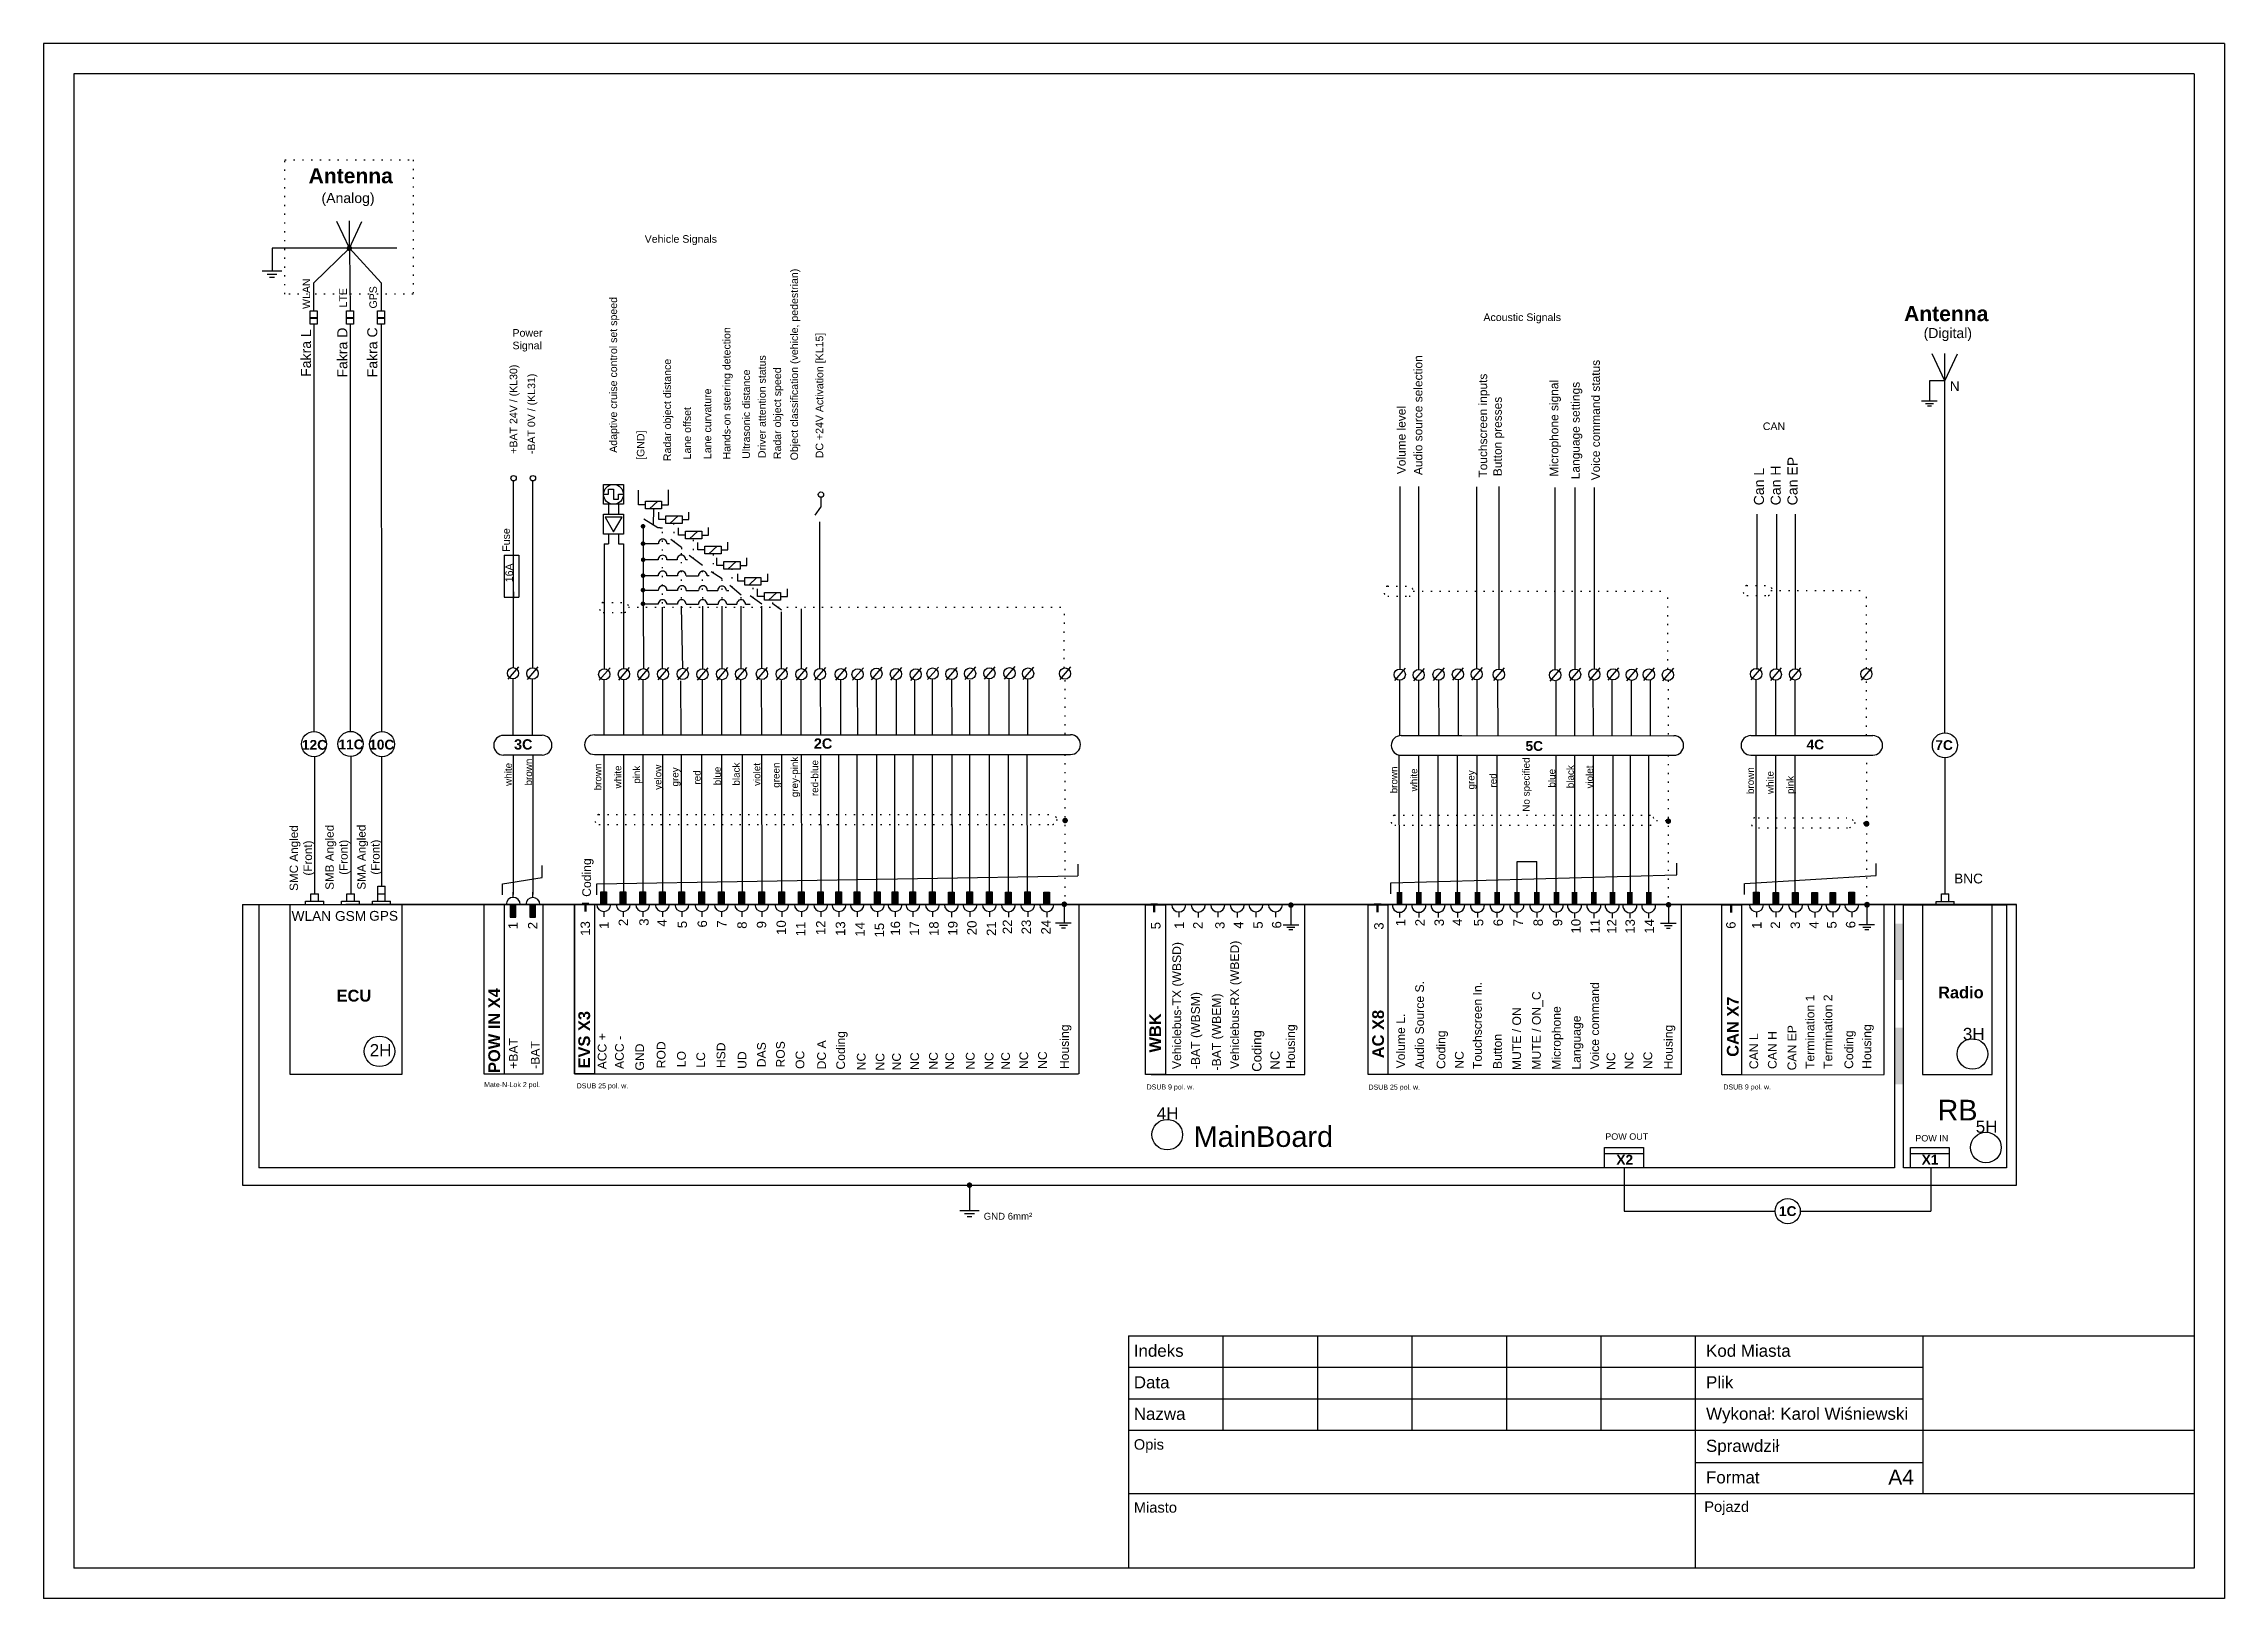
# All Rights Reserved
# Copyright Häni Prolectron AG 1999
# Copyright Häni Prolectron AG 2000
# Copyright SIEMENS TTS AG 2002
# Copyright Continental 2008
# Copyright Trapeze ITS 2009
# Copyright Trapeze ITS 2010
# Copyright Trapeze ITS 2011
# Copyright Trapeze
# Model space of a CAD drawing. Extents: x -194 to 239, y -574 to -265.
import ezdxf
from ezdxf.enums import TextEntityAlignment as Align

# ---------------------------------------------------------------- set-up
doc = ezdxf.new("R2010")
doc.units = 0
doc.header["$LTSCALE"] = 0.5
doc.linetypes.add('ACAD_ISO07W100', pattern=[3.5, 0.5, -3])
doc.layers.get('0').update_dxf_attribs({"linetype": 'CONTINUOUS'})
doc.layers.add('BEMASSUNG', color=7, linetype='CONTINUOUS')
doc.layers.add('ET_1_7_050', color=7, linetype='CONTINUOUS')
doc.styles.get("Standard").update_dxf_attribs({"font": 'arial.ttf', "height": 3})
doc.linetypes.add('PH_FREIHAND', pattern='A,0.0001,[131,phoenix.shx,S=1,R=0,X=0,Y=0],-4', length=4.0001)

msp = doc.modelspace()

# ---------------------------------------------------------------- texts
at = {"color": 7, "linetype": 'Continuous'}
for s, insert, char_height, width, attachment_point in [('{\\fArial|b1|i0|c0|p34;\\H0.8785x;   \\fArial|b1|i0|c238|p34;^I\\H1.462x;Antenna}', (-150.91, -289.37), 2.3359, 29.1845, 1), ('\\P\\pxi-1,l1;{\\H0.8x;(Analog)}', (-133.72, -293.52), 2.5, 33.8818, 5), ('\\P\\pxi-1,l1;{\\H0.8x;(Digital)}', (184.4, -320.36), 2.5, 33.8818, 5), ('{\\fArial|b1|i0|c238|p34;12C}', (-140.39, -404), 1.9466, 4.2543, 5), ('{\\fArial|b1|i0|c238|p34;11C}', (-133.13, -403.91), 1.9466, 4.4468, 5), ('{\\fArial|b1|i0|c238|p34;10C}', (-127.02, -403.95), 1.9466, 4.8318, 5), ('{\\fArial|b1|i0|c238|p34;2C}', (-39.26, -403.74), 2.052, 10.8585, 5), ('WLAN', (-141.02, -437.99), 1.947, 15.6961, 5), ('GSM', (-133.21, -438.01), 1.947, 15.6961, 5), ('GPS', (-126.65, -437.98), 1.947, 15.6961, 5), ('{\\fArial|b1|i0|c238|p34;ECU}', (-136, -452.67), 2.3359, 10.3651, 1), ('Mate-N-Lok 2 pol.', (-106.65, -471.01), 1, 14.3769, 1), ('DSUB 25 pol. w.', (-88.25, -471.25), 1, 26.7058, 1), ('{\\H0.8433x;RB}', (186.33, -474.53), 4.8665, 98.0818, 2), ('{\\H0.8433x;MainBoard}', (48.29, -479.79), 4.8665, 33.5998, 2), ('{\\H1.25x;POW OUT}', (116.28, -481.19), 1.026, 9.5864, 1), ('{\\fArial|b1|i0|c0|p34;X2}', (120.15, -486.44), 1.9466, 19.2687, 5), ('{\\H1.25x;POW IN}', (177.93, -481.53), 1.026, 7.8002, 1), ('{\\fArial|b1|i0|c0|p34;X1}', (180.87, -486.43), 1.9466, 19.2687, 5), ('{\\fArial|b1|i0|c238|p34;1C}', (152.56, -496.67), 1.9466, 19.2687, 5)]:
    msp.add_mtext(s, dxfattribs=dict(at, insert=insert, char_height=char_height, width=width, attachment_point=attachment_point))
at = {"color": 4, "attachment_point": 1}
for s, insert, char_height, width in [('{\\fArial|b0|i0|c238|p34;Vehicle Signals}', (-74.73, -302.69), 1.5048, 21.5938), ('\\pxqc;Acoustic Signals', (84.08, -318.25), 1.5048, 31.3747), ('{\\fArial|b0|i0|c238|p34;Power\\PSignal}', (-101.02, -321.35), 1.5048, 7.2166), ('\\pxqc;CAN', (142.5, -339.91), 1.505, 14.6614)]:
    msp.add_mtext(s, dxfattribs=dict(at, insert=insert, char_height=char_height, width=width))
at = {"color": 7, "linetype": 'Continuous', "rotation": 90}
for s, insert, char_height, width, attachment_point in [('WLAN', (-142.02, -317.36), 1.505, 10.3037, 4), ('LTE', (-134.71, -317.04), 1.5, 12.6852, 4), ('GPS', (-128.71, -317.26), 1.5, 11.3968, 4), ('Fakra L', (-142.08, -330.85), 2, 10.3037, 4), ('Fakra D', (-134.84, -330.99), 2, 12.6852, 4), ('Fakra C', (-128.88, -330.94), 2, 11.3968, 4), ('{\\fArial|b0|i0|c238|p34;brown}', (-98.53, -412.06), 1.4016, 4.6719, 1), ('{\\fArial|b0|i0|c238|p34;black}', (-57.23, -412.08), 1.4016, 4.6719, 1), ('{\\fArial|b0|i0|c238|p34;violet}', (-53.15, -412.16), 1.4016, 4.6719, 1), ('grey-pink', (-45.64, -414.39), 1.402, 4.6719, 1), ('red-blue', (-41.63, -414.18), 1.402, 4.6719, 1), ('{\\fArial|b0|i0|c238|p34;white}', (-102.56, -412.14), 1.4016, 4.6719, 1), ('{\\fArial|b0|i0|c238|p34;brown}', (-84.76, -413.03), 1.4016, 4.6719, 1), ('{\\fArial|b0|i0|c238|p34;white}', (-80.79, -412.65), 1.4016, 4.6719, 1), ('{\\fArial|b0|i0|c238|p34;pink}', (-77.04, -411.72), 1.4016, 4.6719, 1), ('{\\fArial|b0|i0|c238|p34;yelow}', (-72.81, -412.93), 1.4016, 4.6719, 1), ('{\\fArial|b0|i0|c238|p34;grey}', (-69.42, -412.26), 1.4016, 4.6719, 1), ('{\\fArial|b0|i0|c238|p34;red}', (-65.02, -411.88), 1.4016, 4.6719, 1), ('{\\fArial|b0|i0|c238|p34;blue}', (-60.99, -412.02), 1.4016, 4.6719, 1), ('{\\fArial|b0|i0|c238|p34;green}', (-49.32, -412.51), 1.4016, 4.6719, 1), ('{\\fArial|b0|i0|c238|p34;brown}', (73.54, -413.62), 1.4016, 4.6719, 1), ('{\\fArial|b0|i0|c238|p34;white}', (77.5, -413.24), 1.4016, 4.6719, 1), ('{\\fArial|b0|i0|c238|p34;grey}', (88.87, -412.85), 1.4016, 4.6719, 1), ('{\\fArial|b0|i0|c238|p34;red}', (93.27, -412.47), 1.4016, 4.6719, 1), ('{\\fArial|b0|i0|c238|p34;blue}', (104.94, -412.47), 1.4016, 4.6719, 1), ('{\\fArial|b0|i0|c238|p34;black}', (108.63, -412.6), 1.4016, 4.6719, 1), ('{\\fArial|b0|i0|c238|p34;violet}', (112.44, -412.66), 1.4016, 4.6719, 1), ('SMC Angled\\P(Front)', (-142.87, -426.49), 1.663, 12.9601, 5), ('SMB Angled\\P(Front)', (-135.76, -426.34), 1.663, 15.5093, 5), ('SMA Angled\\P(Front)', (-129.42, -426.31), 1.663, 13.6251, 5), ('Coding', (-87.14, -434.19), 1.729, 8.2167, 1), ('1', (-101.84, -439.17), 1.87, 4.0655, 3), ('2', (-97.94, -439.18), 1.87, 4.0652, 3), ('13', (-87.48, -439.03), 1.867, 4.0612, 3), ('1', (-83.76, -439.1), 1.87, 4.0614, 3), ('2', (-79.92, -438.56), 1.87, 4.0612, 3), ('3', (-75.81, -438.5), 1.87, 4.0612, 3), ('4', (-72.22, -438.67), 1.87, 4.0614, 3), ('5', (-68.2, -438.97), 1.87, 4.0614, 3), ('6', (-64.22, -438.84), 1.87, 4.0612, 3), ('{\\fArial|b0|i0|c238|p34;7}', (-60.33, -438.88), 1.8669, 4.0614, 3), ('8', (-56.31, -439.09), 1.87, 4.0614, 3), ('9', (-52.44, -439), 1.87, 4.0612, 3), ('10', (-48.52, -438.85), 1.867, 4.0612, 3), ('11', (-44.64, -439.15), 1.867, 4.0612, 3), ('12', (-40.66, -438.9), 1.867, 4.0612, 3), ('13', (-36.73, -439.06), 1.867, 4.0614, 3), ('14', (-32.87, -439.21), 1.867, 4.0614, 3), ('15', (-29, -439.36), 1.867, 4.0612, 3), ('16', (-25.82, -439), 1.867, 4.0612, 3), ('17', (-22.06, -439.03), 1.867, 4.0612, 3), ('18', (-18.16, -439.07), 1.867, 4.0614, 3), ('19', (-14.4, -438.99), 1.867, 4.0612, 3), ('{\\fArial|b0|i0|c238|p34;20}', (-10.6, -438.91), 1.8669, 4.0614, 3), ('21', (-6.73, -439.06), 1.867, 4.0612, 3), ('22', (-3.55, -438.7), 1.867, 4.0612, 3), ('23', (0.21, -438.73), 1.867, 4.0612, 3), ('24', (4.11, -438.77), 1.867, 4.0614, 3), ('5', (25.97, -439.19), 1.87, 4.0652, 3), ('1', (30.62, -439.1), 1.87, 4.0655, 3), ('2', (34.33, -439.14), 1.87, 4.0652, 3), ('3', (38.72, -439.13), 1.87, 4.0652, 3), ('4', (42.41, -439.09), 1.87, 4.0652, 3), ('5', (46.3, -439.07), 1.87, 4.0652, 3), ('6', (50, -439.03), 1.87, 4.0652, 3), ('3', (70.33, -439.27), 1.87, 4.0652, 3), ('1', (74.65, -438.58), 1.87, 3.6452, 3), ('2', (78.49, -438.58), 1.87, 3.6452, 3), ('3', (82.32, -438.58), 1.87, 3.6452, 3), ('4', (85.92, -438.5), 1.87, 3.6452, 3), ('5', (90.16, -438.58), 1.87, 3.6452, 3), ('6', (94.05, -438.58), 1.87, 3.6452, 3), ('7', (98.02, -438.58), 1.87, 3.6452, 3), ('8', (101.99, -438.58), 1.87, 3.6452, 3), ('9', (105.86, -438.58), 1.87, 3.6452, 3), ('10', (109.51, -438.57), 1.869, 3.6452, 3), ('11', (113.33, -438.57), 1.869, 3.6452, 3), ('12', (116.64, -438.63), 1.869, 3.6452, 3), ('13', (120.29, -438.62), 1.869, 3.6452, 3), ('14', (124.11, -438.62), 1.869, 3.6452, 3), ('Vehiclebus-TX (WBSD)', (30.21, -468.42), 1.7303, 25.9548, 1), ('Vehiclebus-RX (WBED)', (41.72, -468.42), 1.7303, 26.7623, 1), ('{\\fArial|b1|i0|c238|p34;POW IN X4}', (-105.83, -460.77), 2.3359, 22.8381, 2), ('-BAT (WBSM)', (33.93, -468.42), 1.7303, 27.9158, 1), ('-BAT (WBEM)', (38.11, -468.7), 1.7303, 28.1465, 1), ('\\pxt7.00001;{\\fArial|b1|i0|c238|p34;EVS X3}', (-87.93, -462.59), 2.3336, 13.1326, 2), ('{\\fArial|b1|i0|c238|p34;WBK}', (25.63, -461.24), 2.3359, 9.1562, 2), ('{\\fArial|b1|i0|c238|p34;AC X8}', (69.94, -461.47), 2.3359, 17.52, 2), ('+BAT', (-101.7, -468.37), 1.73, 10.8447, 1), ('-BAT', (-97.37, -468.37), 1.73, 10.8447, 1), ('ACC +', (-84.06, -468.48), 1.729, 26.7058, 1), ('ACC -', (-80.62, -468.41), 1.729, 20.7962, 1), ('GND', (-76.59, -468.72), 1.729, 14.0351, 1), ('ROD', (-72.33, -468.28), 1.729, 20.4975, 1), ('HSD', (-60.43, -468.24), 1.729, 6.5352, 1), ('\\pxt1;DAS', (-52.38, -468.05), 1.729, 9.3206, 1), ('ROS', (-48.6, -468.11), 1.729, 6.5784, 1), ('DC A', (-40.43, -468.48), 1.729, 22.0965, 1), ('{\\fArial|b0|i0|c238|p34;Coding}', (-36.63, -468.52), 1.7286, 23.9508, 1), ('Housing', (7.88, -468.43), 1.73, 10.8145, 1), ('{\\fArial|b0|i0|c238|p34;Coding}', (46.05, -460.7), 1.8669, 4.0614, 3), ('{\\fArial|b0|i0|c238|p34;\\C256;Housing}', (52.84, -468.4), 1.7303, 10.8145, 1), ('{\\fArial|b0|i0|c238|p34;\\C256;Housing}', (127.96, -468.49), 1.7303, 10.8145, 1), ('LC', (-64.45, -468.14), 1.729, 15.3099, 1), ('UD', (-56.23, -468.39), 1.729, 7.0593, 1), ('OC', (-44.72, -468.4), 1.729, 9.6365, 1), ('{\\fArial|b0|i0|c238|p34;NC}', (-28.79, -468.72), 1.7286, 23.9508, 1), ('{\\fArial|b0|i0|c238|p34;NC}', (-25.52, -468.69), 1.7286, 22.0965, 1), ('{\\fArial|b0|i0|c238|p34;NC}', (-21.9, -468.58), 1.7286, 24.442, 1), ('{\\fArial|b0|i0|c238|p34;NC}', (-18.18, -468.53), 1.7286, 26.8285, 1), ('{\\fArial|b0|i0|c238|p34;NC}', (-14.94, -468.56), 1.7286, 31.3256, 1), ('{\\fArial|b0|i0|c238|p34;NC}', (-7.1, -468.57), 1.7286, 23.9508, 1), ('{\\fArial|b0|i0|c238|p34;NC}', (-3.83, -468.54), 1.7286, 22.0965, 1), ('{\\fArial|b0|i0|c238|p34;NC}', (-0.21, -468.43), 1.7286, 24.442, 1), ('{\\fArial|b0|i0|c238|p34;NC}', (3.51, -468.38), 1.7286, 26.8285, 1), ('{\\fArial|b0|i0|c238|p34;NC}', (49.69, -464.77), 1.8669, 4.0614, 3), ('{\\fArial|b0|i0|c238|p34;NC}', (86.39, -468.34), 1.7286, 22.0965, 1), ('{\\fArial|b0|i0|c238|p34;NC}', (116.54, -468.59), 1.7286, 22.0965, 1), ('{\\fArial|b0|i0|c238|p34;NC}', (120.16, -468.49), 1.7286, 24.442, 1), ('{\\fArial|b0|i0|c238|p34;NC}', (123.88, -468.44), 1.7286, 26.8285, 1)]:
    msp.add_mtext(s, dxfattribs=dict(at, insert=insert, char_height=char_height, width=width, attachment_point=attachment_point))
at = {"color": 4, "rotation": 90}
for s, insert, char_height, width, attachment_point in [('Object classification (vehicle, pedestrian)', (-45.74, -347.44), 1.5048, 39.1855, 1), ('Hands-on steering detection', (-59.18, -347.27), 1.5048, 26.6804, 1), (' DC +24V Activation [KL15]', (-40.73, -347.61), 1.5048, 34.425, 1), ('+BAT 24V / (KL30)', (-101.58, -346.12), 1.5048, 17.8146, 1), ('Radar object distance', (-71, -347.59), 1.5048, 29.7171, 1), ('Ultrasonic distance', (-55.3, -347.14), 1.5048, 18.7342, 1), ('Driver attention status', (-52.16, -347), 1.5048, 21.7319, 1), ('Radar object speed', (-49.11, -347.2), 1.5048, 19.2656, 1), ('Audio source selection', (79.08, -350.37), 1.694, 27.5842, 4), ('Voice command status', (114.37, -351.41), 1.694, 29.3398, 4), ('-BAT 0V / (KL31)', (-98.02, -346.21), 1.5048, 20.1707, 1), ('Lane curvature', (-63.01, -347.18), 1.5048, 15.0725, 1), ('Touchscreen inputs', (92.2, -350.86), 1.694, 26.283, 4), ('Microphone signal', (106.36, -350.65), 1.694, 23.4307, 4), ('Language settings', (110.61, -351.18), 1.694, 24.1424, 4), ('Lane offset', (-67.03, -347.25), 1.5048, 13.7767, 1), ('Volume level', (75.74, -350.18), 1.694, 16.7838, 4), ('Button presses', (95.11, -350.59), 1.694, 20.0342, 4), ('[GND]', (-76.29, -347.35), 1.505, 18.4933, 1), ('{\\fArial|b0|i0|c238|p34;Fuse}', (-103.04, -365.6), 1.5048, 5.3102, 1), ('16A', (-102.44, -371.67), 1.505, 3.9446, 1)]:
    msp.add_mtext(s, dxfattribs=dict(at, insert=insert, char_height=char_height, width=width, attachment_point=attachment_point))
at = {"color": 4, "linetype": 'Continuous', "insert": (-81.72, -345.94), "char_height": 1.5048, "width": 37.8721, "attachment_point": 1, "rotation": 90}
msp.add_mtext('Adaptive cruise control set speed', dxfattribs=at)
at = {"linetype": 'Continuous'}
for s, insert, char_height, width, attachment_point in [('{\\fArial|b1|i0|c238|p34;\\C7;Antenna}', (175.7, -316.77), 3, 18.01, 1), ('N', (185.78, -332.71), 1.95, 2.524, 5), ('{\\fArial|b1|i0|c238|p34;5C}', (102.16, -404.22), 1.9466, 19.2687, 5), ('{\\fArial|b1|i0|c238|p34;7C}', (183.66, -404.05), 1.9466, 5.7646, 5), ('BNC', (188.52, -430.57), 1.947, 2.524, 5), ('{\\fArial|b1|i0|c238|p34;Radio}', (182.46, -452.02), 2.3359, 10.3651, 1), ('DSUB 9 pol. w.', (25.07, -471.48), 1, 26.7058, 1), ('DSUB 25 pol. w.', (69.2, -471.51), 1, 26.7058, 1)]:
    msp.add_mtext(s, dxfattribs=dict(at, insert=insert, char_height=char_height, width=width, attachment_point=attachment_point))
at = {"color": 4, "insert": (145.84, -356.38), "char_height": 2, "attachment_point": 1, "rotation": 90}
msp.add_mtext_dynamic_manual_height_columns('Can L\\PCan H\\PCan EP', width=20.0129, gutter_width=15, heights=[0], dxfattribs=at)
at = {"color": 1, "linetype": 'Continuous', "insert": (-98.88, -403.91), "char_height": 2.052, "width": 5.0076, "attachment_point": 5}
msp.add_mtext('{\\fArial|b1|i0|c238|p34;\\C7;3C}', dxfattribs=at)
for s, insert, char_height, width, attachment_point in [('{\\fArial|b1|i0|c238|p34;4C}', (158.05, -403.93), 1.9466, 19.2687, 5), ('{\\C7;2H}', (-129.42, -463.45), 2.429, 4.778, 1), (' 3H', (187.39, -460.23), 2.429, 4.778, 1), (' 4H', (27.09, -476.01), 2.429, 4.778, 1), ('{\\C7; 5H}', (189.95, -478.65), 2.429, 4.778, 1)]:
    msp.add_mtext(s, dxfattribs=dict(insert=insert, char_height=char_height, width=width, attachment_point=attachment_point))
at = {"linetype": 'Continuous', "attachment_point": 1, "rotation": 90}
for s, insert, char_height, width in [('{\\fArial|b0|i0|c238|p34;No specified}', (99.84, -417.27), 1.4016, 12.9093), ('LO', (-68.29, -468.05), 1.729, 8.2741), ('{\\fArial|b0|i0|c238|p34;NC}', (-32.54, -468.67), 1.7286, 39.1825), ('{\\fArial|b0|i0|c238|p34;NC}', (-10.86, -468.52), 1.7286, 39.1825)]:
    msp.add_mtext(s, dxfattribs=dict(at, insert=insert, char_height=char_height, width=width))
at = {"rotation": 90}
for s, insert, char_height, width, attachment_point in [('\\pxt1;brown', (144.44, -413.76), 1.4016, 4.6719, 1), ('white', (148.35, -413.76), 1.402, 6.376, 1), ('pink', (152.37, -413.75), 1.402, 6.5082, 1), ('6', (140.32, -439.1), 1.87, 4.0652, 3), ('1', (145.48, -439.11), 1.87, 4.0652, 3), ('2', (149.16, -439.08), 1.87, 4.0652, 3), ('3', (153.13, -439.11), 1.87, 4.0652, 3), ('4', (156.83, -439.07), 1.87, 4.0652, 3), ('5', (160.4, -439.04), 1.87, 4.0652, 3), ('6', (164.14, -438.99), 1.87, 4.0652, 3), ('Audio Source S.', (78.5, -468.38), 1.729, 36.5354, 1), ('Volume L.', (74.74, -468.29), 1.729, 14.0684, 1), ('{\\fArial|b0|i0|c238|p34;Coding}', (82.75, -468.4), 1.729, 36.5354, 1), ('Button', (93.98, -468.42), 1.729, 9.1233, 1)]:
    msp.add_mtext(s, dxfattribs=dict(at, insert=insert, char_height=char_height, width=width, attachment_point=attachment_point))
at = {"color": 7, "true_color": 0xffffff, "insert": (90, -468.42), "char_height": 1.729, "width": 36.5354, "attachment_point": 1, "rotation": 90}
msp.add_mtext('{\\C256;Touchscreen In.}', dxfattribs=at)
at = {"color": 7, "char_height": 1.729, "attachment_point": 1, "rotation": 90}
for s, insert, width in [('MUTE / ON_C', (101.73, -468.54), 17.6754), ('{\\C256;Voice command}', (113.32, -468.48), 18.6549), ('MUTE / ON', (97.8, -468.62), 14.2374), ('{\\C256;Microphone}', (105.69, -468.55), 15.5153), ('Language', (109.67, -468.53), 12.5413)]:
    msp.add_mtext(s, dxfattribs=dict(at, insert=insert, width=width))
at = {"linetype": 'ACAD_ISO07W100', "rotation": 90}
for s, insert, char_height, width, attachment_point in [('{\\fArial|b1|i0|c238|p34;CAN X7}', (140.47, -460), 2.3359, 17.52, 2), ('Termination 1', (156.13, -468.4), 1.7303, 26.7623, 1), ('Termination 2', (159.7, -468.37), 1.7303, 26.7623, 1), ('{\\fArial|b0|i0|c238|p34;Housing}', (167.43, -468.38), 1.7303, 10.8145, 1), ('CAN L', (144.95, -468.44), 1.73, 10.0298, 1), ('CAN H', (148.63, -468.41), 1.73, 9.5109, 1), ('CAN EP', (152.52, -468.68), 1.73, 12.2586, 1), ('{\\fArial|b0|i0|c238|p34;Coding}', (163.85, -468.39), 1.7303, 10.8145, 1)]:
    msp.add_mtext(s, dxfattribs=dict(at, insert=insert, char_height=char_height, width=width, attachment_point=attachment_point))
at = {"linetype": 'ACAD_ISO07W100', "insert": (139.77, -471.48), "char_height": 1, "width": 26.7058, "attachment_point": 1}
msp.add_mtext('DSUB 9 pol. w.', dxfattribs=at)
at = {"color": 7, "insert": (-7.32, -496.99), "char_height": 1.368, "width": 18.6889, "attachment_point": 1}
msp.add_mtext('{\\fArial|b0|i0|c238|p34;GND} 6m{\\fArial|b0|i0|c238|p34;m²}', dxfattribs=at)

# ---------------------------------------------------------------- blocks, each defined once
blk = doc.blocks.new('Test2012')
at = {"color": 7, "linetype": 'Continuous'}
for p, q in [((5.88, -6.79), (217.79, -6.79)), ((5.88, -6.79), (5.88, -52.97)), ((24.66, -6.79), (24.66, -25.57)), ((43.45, -6.79), (43.45, -25.57)), ((62.23, -6.79), (62.23, -25.57)), ((81.01, -6.79), (81.01, -25.57)), ((99.8, -6.79), (99.8, -25.57)), ((163.87, -38.1), (163.87, -6.79)), ((5.88, -13.05), (163.87, -13.05)), ((5.88, -19.31), (163.87, -19.31)), ((5.88, -25.57), (217.79, -25.57)), ((5.88, -38.1), (217.79, -38.1))]:
    blk.add_line(p, q, dxfattribs=at)
at = {"color": 7}
for p, q in [((118.58, -6.79), (118.58, -52.97)), ((118.63, -31.95), (163.87, -31.95))]:
    blk.add_line(p, q, dxfattribs=at)
at = {"layer": 'BEMASSUNG', "color": 7, "linetype": 'Continuous'}
for s, height, p in [('Indeks', 2.407, (6.93, -10.96)), ('Kod Miasta', 2.407, (120.73, -10.96)), ('Data', 2.407, (6.93, -17.23)), ('Plik', 2.407, (120.73, -17.22)), ('Nazwa', 2.407, (6.93, -23.49)), ('Wykonał: Karol Wiśniewski', 2.4075, (120.73, -23.48)), ('Opis', 2.087, (6.93, -29.42)), ('Sprawdził', 2.407, (120.71, -29.85)), ('Format', 2.407, (120.71, -36.12)), ('Miasto', 2.087, (6.93, -41.94)), ('Pojazd', 2.087, (120.37, -41.78))]:
    blk.add_text(s, height=height, dxfattribs=at).set_placement(p)
blk = doc.blocks.new('ETAC039W')
at = {"layer": 'ET_1_7_050', "const_width": 0.625}
blk.add_lwpolyline([(-0.3125, 0, 1), (0.3125, 0, 1)], format="xyb", close=True, dxfattribs=at)
blk = doc.blocks.new('ETAA082E')
at = {"layer": 'ET_1_7_050'}
blk.add_lwpolyline([(-5, 3.125), (-2.5, 3.125), (-2.5, 5.625), (0, 5.625), (0, 0.625), (2.5, 0.625), (2.5, 3.125), (5, 3.125)], dxfattribs=at)
blk = doc.blocks.new('COD')
at = {"layer": 'ET_1_7_050'}
for points in [[(-1.8, 0.8), (1.8, 0.8), (-1.8, 0.1), (1.8, 0.1)], [(-0.6, 0.1), (0.6, 0.1), (-0.6, -3.7), (0.6, -3.7)]]:
    blk.add_solid(points, dxfattribs=at)

# ---------------------------------------------------------------- hatches: boundary and pattern name
h = msp.add_hatch(color=256)
h.dxf.hatch_style = 1
h.set_gradient(color1=(255, 255, 255), tint=1)
h.paths.add_polyline_path([(167.65, -419.67, 1), (168.82, -419.67, 1)])
for points in [[(-82.34, -435.67), (-83.46, -435.67), (-83.46, -433.21), (-82.34, -433.21)], [(-78.47, -435.67), (-79.59, -435.67), (-79.59, -433.21), (-78.47, -433.21)], [(-74.59, -435.67), (-75.71, -435.67), (-75.71, -433.21), (-74.59, -433.21)], [(-70.69, -435.67), (-71.81, -435.67), (-71.81, -433.21), (-70.69, -433.21)], [(-66.8, -435.69), (-67.92, -435.69), (-67.92, -433.22), (-66.8, -433.22)], [(-62.84, -435.68), (-63.96, -435.68), (-63.96, -433.22), (-62.84, -433.22)], [(-58.94, -435.68), (-60.06, -435.68), (-60.06, -433.22), (-58.94, -433.22)], [(-54.9, -435.68), (-56.02, -435.68), (-56.02, -433.22), (-54.9, -433.22)], [(-50.91, -435.68), (-52.03, -435.68), (-52.03, -433.22), (-50.91, -433.22)], [(-46.93, -435.68), (-48.05, -435.68), (-48.05, -433.22), (-46.93, -433.22)], [(-43.04, -435.67), (-44.16, -435.67), (-44.16, -433.21), (-43.04, -433.21)], [(-39.21, -435.66), (-40.33, -435.66), (-40.33, -433.2), (-39.21, -433.2)], [(-35.57, -435.66), (-36.69, -435.66), (-36.69, -433.2), (-35.57, -433.2)], [(-31.95, -435.65), (-33.07, -435.65), (-33.07, -433.19), (-31.95, -433.19)], [(-27.94, -435.66), (-29.05, -435.66), (-29.05, -433.2), (-27.94, -433.2)], [(-24.42, -435.66), (-25.54, -435.66), (-25.54, -433.2), (-24.42, -433.2)], [(-20.86, -435.66), (-21.98, -435.66), (-21.98, -433.2), (-20.86, -433.2)], [(-17, -435.67), (-18.12, -435.67), (-18.12, -433.2), (-17, -433.2)], [(-13.2, -435.71), (-14.32, -435.71), (-14.32, -433.25), (-13.2, -433.25)], [(-9.53, -435.66), (-10.64, -435.66), (-10.64, -433.2), (-9.53, -433.2)], [(-5.66, -435.67), (-6.78, -435.67), (-6.78, -433.21), (-5.66, -433.21)], [(-1.87, -435.72), (-2.99, -435.72), (-2.99, -433.25), (-1.87, -433.25)], [(1.95, -435.67), (0.84, -435.67), (0.84, -433.21), (1.95, -433.21)], [(5.75, -435.72), (4.63, -435.72), (4.63, -433.26), (5.75, -433.26)], [(74.8, -433.21), (75.92, -433.21), (75.92, -435.67), (74.8, -435.67)], [(78.64, -433.21), (79.76, -433.21), (79.76, -435.67), (78.64, -435.67)], [(82.47, -433.21), (83.59, -433.21), (83.59, -435.67), (82.47, -435.67)], [(86.37, -433.21), (87.49, -433.21), (87.49, -435.67), (86.37, -435.67)], [(90.3, -433.21), (91.42, -433.21), (91.42, -435.67), (90.3, -435.67)], [(94.2, -433.21), (95.32, -433.21), (95.32, -435.67), (94.2, -435.67)], [(98.17, -433.21), (99.29, -433.21), (99.29, -435.67), (98.17, -435.67)], [(102.13, -433.21), (103.25, -433.21), (103.25, -435.67), (102.13, -435.67)], [(106.01, -433.21), (107.13, -433.21), (107.13, -435.67), (106.01, -435.67)], [(109.63, -433.2), (110.75, -433.2), (110.75, -435.66), (109.63, -435.66)], [(113.45, -433.2), (114.57, -433.2), (114.57, -435.66), (113.45, -435.66)], [(117.13, -433.2), (118.25, -433.2), (118.25, -435.66), (117.13, -435.66)], [(120.61, -433.2), (121.73, -433.2), (121.73, -435.66), (120.61, -435.66)], [(124.37, -433.2), (125.48, -433.2), (125.48, -435.66), (124.37, -435.66)], [(146.88, -435.75), (145.76, -435.75), (145.76, -433.29), (146.88, -433.29)], [(150.76, -435.76), (149.64, -435.76), (149.64, -433.3), (150.76, -433.3)], [(154.64, -435.78), (153.53, -435.78), (153.53, -433.32), (154.64, -433.32)], [(158.51, -435.8), (157.39, -435.8), (157.39, -433.34), (158.51, -433.34)], [(162.09, -435.77), (160.97, -435.77), (160.97, -433.31), (162.09, -433.31)], [(165.82, -435.72), (164.7, -435.72), (164.7, -433.26), (165.82, -433.26)], [(-100.34, -435.74), (-101.46, -435.74), (-101.46, -438.2), (-100.34, -438.2)], [(-96.44, -435.76), (-97.56, -435.76), (-97.56, -438.22), (-96.44, -438.22)]]:
    msp.add_hatch(color=256).paths.add_polyline_path(points)
h = msp.add_hatch(color=256)
h.dxf.hatch_style = 1
h.set_gradient(color1=(255, 255, 255), tint=1)
h.paths.add_polyline_path([(140.61, -435.62), (140.61, -435.93), (142, -435.93), (142, -435.62)])
h.paths.add_polyline_path([(141.08, -437.31), (141.54, -437.31), (141.54, -435.93), (141.08, -435.93)])
h = msp.add_hatch(color=256)
h.dxf.hatch_style = 1
h.set_gradient(color1=(255, 255, 255), tint=1)
h.paths.add_polyline_path([(167.75, -435.76, 1), (168.92, -435.76, 1)])
h = msp.add_hatch(color=256)
h.paths.add_polyline_path([(173.79, -439.5), (175.57, -439.5), (175.57, -450.75), (173.79, -450.75)])
h.paths.add_polyline_path([(173.79, -460.22), (175.57, -460.22), (175.57, -471.47), (173.79, -471.47)])

# ---------------------------------------------------------------- linework, layer by layer
for p, q in [((239.39, -264.62), (-194.26, -264.62)), ((-194.26, -264.62), (-194.26, -573.62)), ((239.39, -264.62), (239.39, -573.62)), ((-188.26, -270.62), (-188.26, -567.62)), ((233.39, -270.62), (-188.26, -270.62)), ((233.39, -270.62), (233.39, -567.62)), ((-140.54, -312.13), (-133.46, -305.29)), ((-133.46, -305.29), (-127.16, -312.19)), ((-133.46, -305.56), (-133.32, -317.71)), ((-140.54, -317.71), (-140.54, -312.13)), ((-127.16, -312.19), (-127.16, -317.71)), ((-140.54, -320.39), (-140.54, -401.39)), ((-133.32, -320.39), (-133.32, -401.31)), ((-127.15, -320.39), (-127.08, -401.36)), ((180.74, -332.02), (180.74, -335.64)), ((179.18, -335.64), (182.3, -335.64)), ((179.96, -336.13), (181.52, -336.13)), ((180.35, -336.61), (181.13, -336.61)), ((83.22, -402.14), (83.21, -391.12)), ((87.09, -402.14), (87.08, -391.12)), ((90.83, -402.14), (90.82, -391.12)), ((94.97, -402.16), (94.95, -391.15)), ((106.51, -402.16), (106.49, -391.15)), ((117.65, -402.14), (117.64, -391.12)), ((121.52, -402.14), (121.51, -391.12)), ((125.26, -402.14), (125.25, -391.12)), ((146.3, -402.14), (146.29, -391.12)), ((150.2, -402.14), (150.18, -391.12)), ((154.04, -402.18), (154.02, -391.11)), ((-95.13, -402.11), (-102.79, -402.11)), ((-84.72, -401.98), (9.96, -401.98)), ((145.23, -402.14), (169.49, -402.14)), ((-140.3, -433.58), (-140.3, -406.34)), ((-133.17, -406.3), (-133.16, -417.34)), ((-127.08, -406.34), (-127.08, -432.07)), ((-95.13, -406.01), (-102.79, -406.02)), ((-84.72, -405.89), (9.96, -405.89)), ((90.83, -433.87), (90.83, -406.05)), ((94.79, -434.16), (94.79, -406.05)), ((113.95, -434.27), (113.95, -406.09)), ((117.85, -433.48), (117.85, -406.09)), ((145.23, -406.03), (169.49, -406.03)), ((146.3, -423.48), (146.3, -406.03)), ((146.3, -416.6), (146.3, -406.03)), ((150.2, -423.48), (150.2, -406.03)), ((150.2, -416.6), (150.2, -406.03)), ((154.04, -423.52), (154.04, -406.07)), ((-133.16, -414.56), (-133.16, -415.84)), ((-133.16, -417.34), (-133.16, -433.57)), ((146.3, -435.75), (146.3, -423.48)), ((150.2, -435.75), (150.2, -423.48)), ((154.04, -435.79), (154.04, -423.52)), ((98.76, -435.74), (98.76, -427.2)), ((98.76, -427.2), (102.68, -427.2)), ((102.68, -435.71), (102.68, -427.2)), ((170.18, -429.92), (170.18, -427.56)), ((143.99, -433.71), (143.99, -431.54)), ((144.03, -431.54), (170.18, -429.92)), ((-154.68, -435.74), (-154.68, -491.51)), ((-154.68, -435.74), (198.05, -435.74)), ((-145.29, -435.72), (-145.29, -469.44)), ((198.05, -435.74), (-134.16, -435.74)), ((-122.99, -469.44), (-122.99, -435.72)), ((75.36, -437.26), (75.36, -438.32)), ((79.2, -437.26), (79.2, -438.32)), ((83.03, -437.26), (83.03, -438.32)), ((86.93, -437.26), (86.93, -438.32)), ((90.86, -437.26), (90.86, -438.32)), ((94.75, -437.26), (94.75, -438.32)), ((98.69, -437.23), (98.69, -438.29)), ((102.65, -437.23), (102.65, -438.29)), ((106.53, -437.23), (106.53, -438.29)), ((110.18, -437.35), (110.18, -438.41)), ((114, -437.35), (114, -438.41)), ((117.67, -437.35), (117.67, -438.41)), ((121.16, -437.35), (121.16, -438.41)), ((124.91, -437.35), (124.91, -438.41)), ((146.35, -437.18), (146.35, -438.24)), ((150.23, -437.19), (150.23, -438.25)), ((154.12, -437.21), (154.12, -438.27)), ((157.98, -437.23), (157.98, -438.29)), ((161.56, -437.2), (161.56, -438.26)), ((165.3, -437.15), (165.3, -438.21)), ((168.28, -436.09), (168.28, -439.71)), ((171.77, -469.47), (171.77, -435.74)), ((198.05, -491.51), (198.05, -435.74)), ((166.73, -439.71), (169.84, -439.71)), ((167.51, -440.19), (169.07, -440.19)), ((167.89, -440.68), (168.67, -440.68)), ((-145.3, -469.44), (-122.99, -469.44)), ((139.62, -469.54), (171.77, -469.47)), ((120.06, -488.03), (120.06, -496.65)), ((180.99, -488.04), (180.99, -496.65)), ((-154.68, -491.51), (198.05, -491.51)), ((120.06, -496.67), (150.06, -496.67)), ((155.05, -496.67), (180.99, -496.67)), ((233.39, -567.62), (-188.26, -567.62)), ((239.39, -573.62), (-194.26, -573.62))]:
    msp.add_line(p, q)
at = {"color": 7, "linetype": 'Continuous'}
for p, q in [((-133.46, -305.29), (-135.97, -299.95)), ((-133.46, -305.29), (-133.46, -299.87)), ((-133.46, -305.29), (-130.96, -299.95)), ((-123.99, -305.29), (-148.83, -305.29)), ((-95.13, -430.33), (-95.13, -427.98)), ((11.45, -430.05), (11.45, -427.69)), ((-141.09, -435.08), (-141.09, -433.58)), ((-141.09, -433.58), (-139.62, -433.58)), ((-139.62, -435.08), (-139.62, -433.58)), ((-133.94, -433.57), (-132.47, -433.57)), ((-133.94, -435.08), (-133.94, -433.58)), ((-133.94, -433.58), (-132.47, -433.58)), ((-132.47, -435.08), (-132.47, -433.58)), ((-127.82, -433.57), (-127.82, -432.07)), ((-127.82, -432.07), (-126.34, -432.07)), ((-127.82, -433.57), (-126.34, -433.57)), ((-127.82, -435.08), (-127.82, -433.58)), ((-127.82, -433.58), (-126.34, -433.58)), ((-126.34, -433.57), (-126.34, -432.07)), ((-126.34, -435.08), (-126.34, -433.58)), ((-102.99, -431.64), (-95.12, -430.33)), ((-102.99, -433.81), (-102.99, -431.64)), ((-84.26, -431.64), (11.42, -430.04)), ((-84.26, -433.81), (-84.26, -431.64)), ((-151.45, -435.74), (-151.45, -488.04)), ((-142.15, -435.08), (-138.56, -435.08)), ((-142.15, -435.72), (-142.15, -435.08)), ((-138.56, -435.69), (-138.56, -435.08)), ((-135, -435.08), (-131.41, -435.08)), ((-135, -435.72), (-135, -435.08)), ((-131.41, -435.69), (-131.41, -435.08)), ((-128.87, -435.08), (-125.29, -435.08)), ((-128.87, -435.72), (-128.87, -435.08)), ((-125.29, -435.69), (-125.29, -435.08)), ((173.79, -435.74), (173.79, -488.04)), ((-88.66, -469.39), (11.56, -469.39)), ((26, -469.5), (56.54, -469.5)), ((116.13, -485.18), (123.86, -485.18)), ((176.95, -485.19), (184.68, -485.19)), ((173.79, -488.04), (-151.45, -488.04)), ((-10.14, -491.51), (-10.14, -492.01))]:
    msp.add_line(p, q, dxfattribs=at)
at = {"color": 7}
for p, q in [((-148.83, -305.29), (-148.83, -309.8)), ((-150.78, -309.8), (-146.88, -309.8)), ((-149.8, -310.41), (-147.86, -310.41)), ((-149.32, -311.02), (-148.35, -311.02)), ((-141.23, -319.05), (-139.86, -319.05)), ((-141.23, -319.17), (-139.86, -319.17)), ((-134, -319.05), (-132.63, -319.05)), ((-134, -319.17), (-132.63, -319.17)), ((-127.84, -319.05), (-126.47, -319.05)), ((-127.84, -319.16), (-126.47, -319.16)), ((-100.91, -402.11), (-100.91, -390.91)), ((-97.02, -402.11), (-97.02, -390.91)), ((-82.8, -401.98), (-82.8, -391.1)), ((-78.91, -401.97), (-78.91, -391.1)), ((-75.02, -401.97), (-75.02, -391.1)), ((-71.12, -401.97), (-71.12, -391.1)), ((-67.49, -402.14), (-67.52, -391.28)), ((-63.23, -401.98), (-63.23, -391.12)), ((-59.37, -401.98), (-59.37, -391.12)), ((-55.59, -401.97), (-55.62, -391.1)), ((-51.46, -401.97), (-51.49, -391.1)), ((-47.54, -402.06), (-47.56, -391.19)), ((-43.6, -401.98), (-43.61, -391.07)), ((-39.73, -401.89), (-39.75, -391.02)), ((-35.72, -401.98), (-35.74, -391.12)), ((-32.38, -401.98), (-32.41, -391.12)), ((-28.63, -401.88), (-28.66, -391.01)), ((-24.66, -401.98), (-24.68, -391.12)), ((-21.02, -402.08), (-21.04, -391.21)), ((-17.5, -401.84), (-17.5, -390.96)), ((-13.61, -401.94), (-13.64, -391.07)), ((-10.09, -401.98), (-10.09, -391.12)), ((-6.22, -401.83), (-6.22, -390.96)), ((-2.24, -401.83), (-2.24, -390.96)), ((1.49, -401.85), (1.49, -390.98)), ((-100.8, -433.74), (-100.8, -406.02)), ((-96.91, -433.74), (-96.91, -406.01)), ((-82.8, -433.78), (-82.8, -405.89)), ((-78.91, -433.78), (-78.91, -405.89)), ((-75.02, -433.78), (-75.02, -405.89)), ((-71.12, -433.78), (-71.12, -405.89)), ((-67.43, -433.95), (-67.44, -406.07)), ((-63.4, -433.22), (-63.4, -405.89)), ((-59.37, -433.79), (-59.37, -405.91)), ((-55.31, -433.78), (-55.31, -405.89)), ((-51.36, -433.78), (-51.45, -405.89)), ((-47.47, -433.87), (-47.49, -405.98)), ((-43.51, -433.21), (-43.53, -405.89)), ((-39.66, -433.7), (-39.68, -405.81)), ((-36.12, -433.2), (-36.12, -405.89)), ((-32.49, -433.19), (-32.49, -405.89)), ((-28.57, -433.69), (-28.58, -405.94)), ((-24.97, -433.2), (-24.98, -405.89)), ((-21.34, -433.89), (-21.36, -406.06)), ((-17.5, -433.64), (-17.5, -405.92)), ((-13.55, -433.75), (-13.56, -405.86)), ((-10.09, -433.79), (-10.09, -405.91)), ((-6.14, -433.76), (-6.15, -405.88)), ((-2.38, -433.85), (-2.4, -405.96)), ((1.36, -433.94), (1.34, -406.05)), ((-100.87, -434.31), (-100.87, -433.25)), ((-96.97, -434.33), (-96.97, -433.27)), ((-94.98, -435.76), (-94.98, -469.45)), ((-82.87, -437.1), (-82.87, -438.16)), ((-79, -437.1), (-79, -438.16)), ((-75.12, -437.1), (-75.12, -438.16)), ((-71.22, -437.1), (-71.22, -438.16)), ((-67.33, -437.11), (-67.33, -438.18)), ((-63.37, -437.11), (-63.37, -438.17)), ((-59.47, -437.11), (-59.47, -438.17)), ((-55.43, -437.11), (-55.43, -438.17)), ((-51.44, -437.11), (-51.44, -438.17)), ((-47.46, -437.11), (-47.46, -438.17)), ((-43.57, -437.1), (-43.57, -438.16)), ((-39.73, -437.09), (-39.73, -438.15)), ((-36.1, -437.09), (-36.1, -438.15)), ((-32.48, -437.08), (-32.48, -438.14)), ((-28.46, -437.09), (-28.46, -438.15)), ((-24.95, -437.09), (-24.95, -438.15)), ((-21.39, -437.09), (-21.39, -438.15)), ((-17.52, -437.09), (-17.52, -438.16)), ((-13.73, -437.14), (-13.73, -438.2)), ((-10.05, -437.09), (-10.05, -438.15)), ((-6.19, -437.1), (-6.19, -438.16)), ((-2.4, -437.14), (-2.4, -438.21)), ((1.43, -437.1), (1.43, -438.16)), ((5.22, -437.15), (5.22, -438.21)), ((8.68, -435.71), (8.68, -439.32)), ((31.47, -437.19), (31.47, -438.25)), ((35.34, -437.21), (35.34, -438.27)), ((39.23, -437.2), (39.23, -438.26)), ((43.1, -437.21), (43.1, -438.27)), ((46.81, -437.15), (46.81, -438.21)), ((50.69, -437.15), (50.69, -438.21)), ((53.77, -436.11), (53.77, -439.73)), ((56.54, -469.5), (56.54, -435.77)), ((128.87, -435.77), (128.87, -439.42)), ((131.37, -435.77), (131.37, -469.5)), ((6.98, -439.36), (10.09, -439.36)), ((7.76, -439.84), (9.32, -439.84)), ((8.14, -440.33), (8.92, -440.33)), ((52.21, -439.73), (55.32, -439.73)), ((52.99, -440.22), (54.55, -440.22)), ((53.37, -440.7), (54.15, -440.7)), ((127.26, -439.42), (130.38, -439.42)), ((128.05, -439.91), (129.61, -439.91)), ((128.43, -440.4), (129.21, -440.4)), ((-94.98, -469.45), (-102.72, -469.45)), ((131.37, -469.5), (69.76, -469.5)), ((-10.14, -492.01), (-10.14, -496.53)), ((-12.08, -496.53), (-8.19, -496.53)), ((-11.11, -497.14), (-9.16, -497.14)), ((-10.62, -497.74), (-9.65, -497.74))]:
    msp.add_line(p, q, dxfattribs=at)
at = {"linetype": 'Continuous'}
for p, q in [((183.82, -331.62), (181.31, -326.29)), ((183.82, -332.58), (183.82, -326.21)), ((183.82, -331.62), (186.33, -326.29)), ((180.74, -331.62), (180.74, -332.02)), ((183.82, -331.62), (180.74, -331.62)), ((183.82, -401.58), (183.82, -332.58)), ((75.4, -402.15), (75.4, -391.15)), ((79.21, -402.15), (79.2, -391.15)), ((110.24, -402.15), (110.24, -391.15)), ((113.91, -402.15), (113.9, -391.15)), ((75.68, -402.15), (87.73, -402.15)), ((87.73, -402.15), (129.92, -402.16)), ((75.34, -433.82), (75.33, -406.04)), ((75.68, -406.04), (85.09, -406.05)), ((79.23, -433.82), (79.22, -406.04)), ((83.03, -433.83), (83.02, -406.05)), ((85.09, -406.05), (129.92, -406.05)), ((86.93, -433.83), (86.92, -406.05)), ((106.53, -435.77), (106.53, -406.05)), ((110.21, -435.77), (110.21, -406.05)), ((121.29, -435.81), (121.29, -406.09)), ((124.97, -435.81), (124.97, -406.09)), ((183.82, -406.57), (183.82, -433.59)), ((130.52, -429.83), (130.52, -427.47)), ((73.64, -431.43), (130.52, -429.83)), ((73.64, -433.6), (73.64, -431.43)), ((183.11, -433.59), (184.58, -433.59)), ((183.11, -435.09), (183.11, -433.59)), ((184.58, -435.09), (184.58, -433.59)), ((-88.66, -435.78), (-88.66, -469.39)), ((11.59, -435.69), (11.59, -469.39)), ((179.38, -435.74), (179.38, -469.47)), ((182.05, -435.09), (185.64, -435.09)), ((182.05, -435.74), (182.05, -435.09)), ((185.64, -435.7), (185.64, -435.09)), ((193.22, -469.47), (193.22, -435.74)), ((179.38, -469.47), (193.22, -469.47))]:
    msp.add_line(p, q, dxfattribs=at)
at = {"color": 4}
for p, q in [((-100.8, -388.62), (-100.8, -351.65)), ((-96.96, -388.68), (-96.96, -351.54)), ((-75.97, -356.31), (-75.97, -353.36)), ((-72.15, -355.55), (-73.78, -357.07)), ((-70.01, -356.31), (-70.01, -353.3)), ((106.3, -389), (106.3, -352.83)), ((-74.56, -356.31), (-75.97, -356.31)), ((-72.13, -360.88), (-74.88, -359.13)), ((-71.91, -359.22), (-71.91, -357.74)), ((-70.5, -359.22), (-71.91, -359.22)), ((-71.37, -356.31), (-70.01, -356.31)), ((-68.09, -358.46), (-69.72, -359.98)), ((-67.31, -359.22), (-65.95, -359.22)), ((-65.95, -359.22), (-65.95, -357.71)), ((-40.82, -358.35), (-39.68, -356.75)), ((-72.02, -364), (-75.42, -364)), ((-75.06, -360.55), (-75.06, -376.05)), ((-71.65, -360.88), (-72.13, -360.88)), ((-71.65, -360.88), (-71.17, -360.88)), ((-69.78, -364), (-70.29, -364)), ((-67.4, -364.73), (-69.54, -363.19)), ((-68, -362.29), (-68, -360.82)), ((-66.59, -362.29), (-68, -362.29)), ((-64.18, -361.53), (-65.81, -363.05)), ((-64.14, -365.23), (-64.14, -363.76)), ((-63.4, -362.29), (-62.04, -362.29)), ((-62.04, -362.29), (-62.04, -360.79)), ((-58.18, -365.23), (-58.18, -363.73)), ((-102.68, -366.29), (-102.68, -374.62)), ((-102.68, -366.29), (-101.21, -366.29)), ((-101.21, -366.29), (-99.74, -366.29)), ((-99.74, -366.29), (-99.74, -374.62)), ((-72.04, -367.19), (-75.06, -367.19)), ((-68.3, -367.18), (-70.32, -367.19)), ((-67.4, -364.73), (-67.4, -365.08)), ((-66.19, -367.18), (-66.58, -367.18)), ((-63.21, -368.35), (-65.92, -366.33)), ((-62.74, -365.23), (-64.14, -365.23)), ((-60.33, -364.47), (-61.96, -366)), ((-60.37, -368.32), (-60.37, -366.84)), ((-58.97, -368.32), (-60.37, -368.32)), ((-59.54, -365.23), (-58.18, -365.23)), ((-56.55, -367.56), (-58.19, -369.08)), ((-55.77, -368.32), (-54.41, -368.32)), ((-54.41, -368.32), (-54.41, -366.81)), ((-72.04, -370.36), (-75.06, -370.36)), ((-68.22, -370.36), (-70.32, -370.36)), ((-66.5, -370.36), (-64.03, -370.36)), ((-61.92, -370.36), (-62.31, -370.36)), ((-59.35, -370.99), (-61.48, -369.58)), ((-55.58, -374.23), (-57.79, -372.31)), ((-56.23, -371.48), (-56.23, -370)), ((-54.82, -371.48), (-56.23, -371.48)), ((-52.41, -370.72), (-54.04, -372.24)), ((-51.62, -371.48), (-50.27, -371.48)), ((-50.27, -371.48), (-50.27, -369.97)), ((-102.68, -374.62), (-101.21, -374.62)), ((-101.21, -374.62), (-99.74, -374.62)), ((-72.02, -373.28), (-75.06, -373.28)), ((-72.05, -376.05), (-75.06, -376.05)), ((-75.06, -376.05), (-75, -388.83)), ((-68.23, -376.05), (-70.33, -376.05)), ((-68.2, -373.28), (-70.3, -373.28)), ((-66.51, -376.05), (-64.04, -376.05)), ((-66.47, -373.28), (-64, -373.28)), ((-62.31, -376.05), (-60.15, -376.05)), ((-62.28, -373.28), (-60.2, -373.28)), ((-58.48, -373.33), (-58.01, -373.33)), ((-58.43, -376.05), (-56.41, -376.05)), ((-54.69, -376.05), (-53.79, -376.05)), ((-51.44, -376.05), (-53.77, -374.37)), ((-52.3, -374.47), (-52.3, -373)), ((-50.9, -374.47), (-52.3, -374.47)), ((-48.48, -373.71), (-50.12, -375.23)), ((-47.51, -377.21), (-49.24, -375.97)), ((-47.7, -374.47), (-46.34, -374.47)), ((-46.34, -374.47), (-46.34, -372.97)), ((-101.91, -390.94), (-99.77, -388.45)), ((-98.03, -390.98), (-95.89, -388.49)), ((-83.77, -391.15), (-81.63, -388.66)), ((-79.86, -391.12), (-77.72, -388.63)), ((-75.99, -391.13), (-73.85, -388.64)), ((-72.08, -391.09), (-69.94, -388.6)), ((-68.16, -391.08), (-66.02, -388.58)), ((-64.24, -391.15), (-62.1, -388.65)), ((-60.33, -391.11), (-58.18, -388.61)), ((-56.56, -391.09), (-54.42, -388.6)), ((-52.42, -391.08), (-50.28, -388.58)), ((-48.49, -391.12), (-46.35, -388.62)), ((-44.57, -391.13), (-42.43, -388.63)), ((-40.87, -391.1), (-38.73, -388.61)), ((-36.72, -391.14), (-34.58, -388.64)), ((-33.38, -391.15), (-31.24, -388.66)), ((-29.65, -391.03), (-27.5, -388.53)), ((-25.76, -391.1), (-23.62, -388.61)), ((-21.84, -391.17), (-19.7, -388.67)), ((-18.47, -391.02), (-16.33, -388.52)), ((-14.71, -391.09), (-12.57, -388.59)), ((-11, -391), (-8.86, -388.5)), ((-7.17, -390.96), (-5.03, -388.46)), ((-3.18, -390.94), (-1.03, -388.44)), ((0.51, -391.01), (2.65, -388.52)), ((7.86, -391), (10, -388.5)), ((74.43, -391.21), (76.57, -388.72)), ((78.19, -391.28), (80.33, -388.79)), ((82.15, -391.19), (84.29, -388.7)), ((85.98, -391.16), (88.12, -388.66)), ((89.72, -391.14), (91.86, -388.64)), ((94.13, -391.21), (96.27, -388.71)), ((105.33, -391.3), (107.47, -388.81)), ((109.29, -391.21), (111.43, -388.72)), ((113.12, -391.17), (115.26, -388.68)), ((116.86, -391.16), (119, -388.66)), ((120.55, -391.23), (122.69, -388.73)), ((123.95, -391.19), (126.09, -388.69)), ((127.76, -391.26), (129.9, -388.77)), ((145.3, -391.09), (147.44, -388.6)), ((149.19, -391.18), (151.33, -388.68)), ((153.04, -391.17), (155.18, -388.68)), ((167.21, -391.1), (169.36, -388.61))]:
    msp.add_line(p, q, dxfattribs=at)
at = {"color": 4, "linetype": 'Continuous'}
for p, q in [((-39.68, -354.78), (-39.68, -356.75)), ((75.4, -352.67), (75.4, -388.91)), ((79.16, -352.67), (79.16, -388.98)), ((90.69, -352.69), (90.69, -388.83)), ((95.1, -352.65), (95.1, -388.9)), ((110.26, -352.83), (110.26, -388.91)), ((114.08, -352.83), (114.08, -388.87)), ((-81.91, -356.17), (-81.91, -358.14)), ((-79.94, -356.17), (-79.94, -358.14)), ((-39.88, -388.8), (-39.9, -359.64)), ((146.48, -388.98), (146.46, -358.15)), ((150.33, -358.16), (150.33, -388.9)), ((154.02, -358.13), (154.02, -388.87)), ((-82.8, -364.05), (-82.8, -388.89)), ((-82.8, -364.05), (-81.91, -364.05)), ((-81.91, -362.08), (-81.91, -364.05)), ((-79.94, -362.08), (-79.94, -364.05)), ((-79.94, -364.05), (-78.96, -364.05)), ((-78.96, -364.05), (-78.96, -388.84)), ((-100.8, -373.56), (-100.8, -374.84)), ((-71.17, -388.81), (-71.17, -376.65)), ((-67.17, -388.77), (-67.4, -376.65)), ((-63.2, -388.85), (-63.2, -376.65)), ((-59.34, -388.81), (-59.34, -376.65)), ((-55.57, -388.79), (-55.58, -376.65)), ((-51.43, -388.77), (-51.43, -376.65)), ((-43.58, -388.82), (-43.58, -376.97)), ((-47.5, -388.81), (-47.5, -377.81))]:
    msp.add_line(p, q, dxfattribs=at)
at = {"color": 4, "linetype": 'PH_FREIHAND'}
msp.add_line((-72.96, -360.35), (-72.92, -357.07), dxfattribs=at)
at = {"color": 4, "linetype": 'ACAD_ISO07W100'}
for p, q in [((-71.17, -379.39), (-71.17, -360.88)), ((-68.87, -363.67), (-68.91, -359.98)), ((-65, -367.01), (-65, -363.05)), ((-67.4, -376.65), (-67.4, -365.41)), ((-63.2, -376.65), (-63.21, -368.35)), ((-61.08, -369.85), (-61.08, -366)), ((-59.34, -376.65), (-59.35, -370.99)), ((-57.35, -372.69), (-57.37, -369.08)), ((-53.18, -374.8), (-53.18, -372.24)), ((72.98, -372.45), (77.32, -372.45)), ((144.4, -372.31), (148.74, -372.31)), ((-83.03, -375.66), (-78.68, -375.66)), ((-77.98, -376.65), (8.73, -376.65)), ((-55.58, -376.64), (-55.58, -374.23)), ((-51.43, -376.65), (-51.44, -376.05)), ((-49.24, -375.97), (-49.25, -375.23)), ((-47.5, -377.81), (-47.51, -377.21)), ((8.68, -388.7), (8.73, -376.65)), ((73.02, -374.44), (77.33, -374.44)), ((78.09, -373.45), (128.79, -373.45)), ((128.74, -388.96), (128.74, -373.45)), ((144.44, -374.3), (148.75, -374.3)), ((149.21, -373.28), (168.2, -373.28)), ((168.2, -388.8), (168.2, -373.28)), ((-82.98, -377.66), (-78.68, -377.66))]:
    msp.add_line(p, q, dxfattribs=at)
at = {"linetype": 'ACAD_ISO07W100'}
for p, q in [((8.84, -391.12), (8.84, -401.98)), ((128.82, -391.19), (128.82, -402.16)), ((168.2, -402.13), (168.2, -390.92)), ((8.84, -405.89), (8.84, -435.72)), ((128.82, -406.05), (128.82, -436.67)), ((168.3, -435.83), (168.3, -406.03)), ((-83.89, -417.82), (6.45, -417.82)), ((-83.85, -419.81), (6.39, -419.81)), ((7.11, -418.88), (8.92, -418.88)), ((74.35, -417.98), (125.26, -417.98)), ((74.41, -419.98), (125.26, -419.98)), ((126.45, -419.03), (128.28, -419.03)), ((146.71, -418.47), (164.29, -418.47)), ((146.72, -420.46), (164.49, -420.46)), ((165.8, -419.51), (167.63, -419.51))]:
    msp.add_line(p, q, dxfattribs=at)
msp.add_lwpolyline([(-146.3, -287.74), (-120.76, -287.74), (-120.76, -314.4), (-146.3, -314.4)], close=True, dxfattribs=at)
for points in [[(-141.23, -317.71), (-139.86, -317.71), (-139.86, -320.39), (-141.23, -320.39)], [(-134, -317.71), (-132.63, -317.71), (-132.63, -320.39), (-134, -320.39)], [(-127.84, -317.71), (-126.47, -317.71), (-126.47, -320.39), (-127.84, -320.39)], [(-82.34, -435.67), (-83.46, -435.67), (-83.46, -433.21), (-82.34, -433.21)], [(-78.47, -435.67), (-79.59, -435.67), (-79.59, -433.21), (-78.47, -433.21)], [(-74.59, -435.67), (-75.71, -435.67), (-75.71, -433.21), (-74.59, -433.21)], [(-70.69, -435.67), (-71.81, -435.67), (-71.81, -433.21), (-70.69, -433.21)], [(-66.8, -435.69), (-67.92, -435.69), (-67.92, -433.22), (-66.8, -433.22)], [(-62.84, -435.68), (-63.96, -435.68), (-63.96, -433.22), (-62.84, -433.22)], [(-58.94, -435.68), (-60.06, -435.68), (-60.06, -433.22), (-58.94, -433.22)], [(-54.9, -435.68), (-56.02, -435.68), (-56.02, -433.22), (-54.9, -433.22)], [(-50.91, -435.68), (-52.03, -435.68), (-52.03, -433.22), (-50.91, -433.22)], [(-46.93, -435.68), (-48.05, -435.68), (-48.05, -433.22), (-46.93, -433.22)], [(-43.04, -435.67), (-44.16, -435.67), (-44.16, -433.21), (-43.04, -433.21)], [(-39.21, -435.66), (-40.33, -435.66), (-40.33, -433.2), (-39.21, -433.2)], [(-35.57, -435.66), (-36.69, -435.66), (-36.69, -433.2), (-35.57, -433.2)], [(-31.95, -435.65), (-33.07, -435.65), (-33.07, -433.19), (-31.95, -433.19)], [(-27.94, -435.66), (-29.05, -435.66), (-29.05, -433.2), (-27.94, -433.2)], [(-24.42, -435.66), (-25.54, -435.66), (-25.54, -433.2), (-24.42, -433.2)], [(-20.86, -435.66), (-21.98, -435.66), (-21.98, -433.2), (-20.86, -433.2)], [(-17, -435.67), (-18.12, -435.67), (-18.12, -433.2), (-17, -433.2)], [(-13.2, -435.71), (-14.32, -435.71), (-14.32, -433.25), (-13.2, -433.25)], [(-9.53, -435.66), (-10.64, -435.66), (-10.64, -433.2), (-9.53, -433.2)], [(-5.66, -435.67), (-6.78, -435.67), (-6.78, -433.21), (-5.66, -433.21)], [(-1.87, -435.72), (-2.99, -435.72), (-2.99, -433.25), (-1.87, -433.25)], [(1.95, -435.67), (0.84, -435.67), (0.84, -433.21), (1.95, -433.21)], [(5.75, -435.72), (4.63, -435.72), (4.63, -433.26), (5.75, -433.26)], [(146.88, -435.75), (145.76, -435.75), (145.76, -433.29), (146.88, -433.29)], [(150.76, -435.76), (149.64, -435.76), (149.64, -433.3), (150.76, -433.3)], [(154.64, -435.78), (153.53, -435.78), (153.53, -433.32), (154.64, -433.32)], [(158.51, -435.8), (157.39, -435.8), (157.39, -433.34), (158.51, -433.34)], [(162.09, -435.77), (160.97, -435.77), (160.97, -433.31), (162.09, -433.31)], [(165.82, -435.72), (164.7, -435.72), (164.7, -433.26), (165.82, -433.26)], [(-106.66, -435.73), (-102.7, -435.73), (-102.7, -469.46), (-106.66, -469.46)], [(-100.34, -435.74), (-101.46, -435.74), (-101.46, -438.2), (-100.34, -438.2)], [(-96.44, -435.76), (-97.56, -435.76), (-97.56, -438.22), (-96.44, -438.22)], [(-88.66, -435.66), (-84.7, -435.66), (-84.7, -469.39), (-88.66, -469.39)], [(24.88, -435.78), (28.84, -435.78), (28.84, -469.51), (24.88, -469.51)], [(69.1, -435.77), (73.06, -435.77), (73.06, -469.5), (69.1, -469.5)], [(139.44, -435.81), (143.4, -435.81), (143.4, -469.54), (139.44, -469.54)], [(175.56, -435.75), (196.08, -435.75), (196.08, -488.02), (175.56, -488.02)]]:
    msp.add_lwpolyline(points, close=True)
at = {"color": 4, "linetype": 'Continuous'}
for points in [[(-82.9, -352.23), (-78.96, -352.23), (-78.96, -356.17), (-82.9, -356.17)], [(-82.9, -358.14), (-78.96, -358.14), (-78.96, -362.08), (-82.9, -362.08)], [(-80.91, -361.68), (-79.2, -358.73), (-82.62, -358.73)]]:
    msp.add_lwpolyline(points, close=True, dxfattribs=at)
at = {"color": 4}
for points in [[(-71.37, -357.07), (-74.56, -357.07), (-74.56, -355.55), (-71.37, -355.55)], [(-67.31, -359.98), (-70.5, -359.98), (-70.5, -358.46), (-67.31, -358.46)], [(-63.4, -363.05), (-66.59, -363.05), (-66.59, -361.53), (-63.4, -361.53)], [(-59.54, -366), (-62.74, -366), (-62.74, -364.47), (-59.54, -364.47)], [(-55.77, -369.08), (-58.97, -369.08), (-58.97, -367.56), (-55.77, -367.56)], [(-51.62, -372.24), (-54.82, -372.24), (-54.82, -370.72), (-51.62, -370.72)], [(-47.7, -375.23), (-50.9, -375.23), (-50.9, -373.71), (-47.7, -373.71)]]:
    msp.add_lwpolyline(points, close=True, dxfattribs=at)
at = {"color": 7, "linetype": 'Continuous'}
for points in [[(116.13, -484.02), (123.86, -484.02), (123.86, -488.03), (116.13, -488.03)], [(176.95, -484.03), (184.68, -484.03), (184.68, -488.04), (176.95, -488.04)]]:
    msp.add_lwpolyline(points, close=True, dxfattribs=at)
at = {"color": 4}
for centre, radius in [((-100.8, -350.99), 0.531), ((-96.96, -350.99), 0.531), ((-39.68, -354.24), 0.531), ((-100.92, -389.76), 1.12), ((-97.04, -389.8), 1.12), ((-82.78, -389.97), 1.12), ((-78.87, -389.94), 1.12), ((-75, -389.95), 1.12), ((-71.09, -389.91), 1.12), ((-67.17, -389.89), 1.12), ((-63.25, -389.97), 1.12), ((-59.34, -389.93), 1.12), ((-55.57, -389.91), 1.12), ((-51.43, -389.89), 1.12), ((-47.5, -389.93), 1.12), ((-43.58, -389.95), 1.12), ((-39.88, -389.92), 1.12), ((-35.73, -389.95), 1.12), ((-32.4, -389.97), 1.12), ((-28.66, -389.85), 1.12), ((-24.78, -389.92), 1.12), ((-20.85, -389.98), 1.12), ((-17.48, -389.83), 1.12), ((-13.72, -389.9), 1.12), ((-10.02, -389.81), 1.12), ((-6.18, -389.77), 1.12), ((-2.19, -389.76), 1.12), ((1.5, -389.83), 1.12), ((8.85, -389.82), 1.12), ((75.42, -390.03), 1.12), ((79.18, -390.1), 1.12), ((83.14, -390.01), 1.12), ((86.97, -389.97), 1.12), ((90.71, -389.95), 1.12), ((95.12, -390.03), 1.12), ((106.32, -390.12), 1.12), ((110.27, -390.03), 1.12), ((114.11, -389.99), 1.12), ((117.85, -389.97), 1.12), ((121.54, -390.05), 1.12), ((124.94, -390.01), 1.12), ((128.74, -390.08), 1.12), ((146.29, -389.91), 1.12), ((150.18, -390), 1.12), ((154.02, -389.99), 1.12), ((168.2, -389.92), 1.12)]:
    msp.add_circle(centre, radius, dxfattribs=at)
at = {"color": 4, "linetype": 'Continuous'}
msp.add_circle((-80.93, -354.2), 1.97, dxfattribs=at)
at = {"color": 7}
for centre, radius in [((-140.49, -403.86), 2.5), ((-133.22, -403.81), 2.5), ((-126.97, -403.86), 2.5), ((189.29, -465.43), 3.04), ((29.18, -481.46), 3.04), ((191.98, -484.02), 3.04), ((152.56, -496.67), 2.5)]:
    msp.add_circle(centre, radius, dxfattribs=at)
for centre, radius in [((183.82, -404.08), 2.5), ((-127.46, -464.9), 3.04)]:
    msp.add_circle(centre, radius)
at = {"color": 4}
for centre, end in [((-71.15, -363.96), 182.9604), ((-71.18, -367.15), 182.9604), ((-67.44, -367.14), 182.9604), ((-71.18, -370.32), 182.9604), ((-71.16, -373.24), 182.9604), ((-67.36, -370.32), 182.9604), ((-67.34, -373.24), 182.9604), ((-63.17, -370.32), 182.9604), ((-63.14, -373.24), 182.9604), ((-59.34, -373.28), 180), ((-71.19, -376), 182.9604), ((-67.37, -376), 182.9604), ((-63.18, -376), 182.9604), ((-59.29, -376), 182.9604), ((-55.55, -376), 182.9604)]:
    msp.add_arc(centre, 0.862, 357.0396, end, dxfattribs=at)
at = {"color": 4, "linetype": 'ACAD_ISO07W100'}
for centre, start, end in [((73.25, -373.44), 105.8546, 257.6037), ((77.05, -373.45), 282.3963, 74.1454), ((144.67, -373.3), 105.8546, 257.6037), ((148.47, -373.31), 282.3963, 74.1454), ((-82.75, -376.66), 105.8546, 257.6037), ((-78.95, -376.66), 282.3963, 74.1454)]:
    msp.add_arc(centre, 1.03, start, end, dxfattribs=at)
for centre, radius, start, end in [((-102.79, -404.07), 1.96, 90, 270), ((-95.13, -404.05), 1.96, 270, 90), ((9.96, -403.94), 1.96, 270, 90), ((145.23, -404.09), 1.95, 90, 270), ((169.49, -404.09), 1.95, 270, 90), ((75.36, -435.86), 1.4, 175.7808, 4.2192), ((79.2, -435.86), 1.4, 175.7808, 4.2192), ((83.03, -435.86), 1.4, 175.7808, 4.2192), ((86.93, -435.86), 1.4, 175.7808, 4.2192), ((90.86, -435.86), 1.4, 175.7808, 4.2192), ((94.75, -435.86), 1.4, 175.7808, 4.2192), ((98.69, -435.83), 1.4, 176.9828, 3.0172), ((102.65, -435.83), 1.4, 176.9828, 3.0172), ((106.53, -435.83), 1.4, 176.9828, 3.0172), ((110.18, -435.95), 1.4, 172.0845, 7.9155), ((114, -435.95), 1.4, 172.0845, 7.9155), ((117.67, -435.95), 1.4, 172.0845, 7.9155), ((121.16, -435.95), 1.4, 172.0845, 7.9155), ((124.91, -435.95), 1.4, 172.0845, 7.9155), ((146.35, -435.78), 1.4, 180, 0), ((150.23, -435.79), 1.4, 180, 0), ((154.12, -435.81), 1.4, 180, 0), ((157.98, -435.83), 1.4, 180, 0), ((161.56, -435.8), 1.4, 180, 0), ((165.3, -435.75), 1.4, 180, 0)]:
    msp.add_arc(centre, radius, start, end)
at = {"color": 7, "linetype": 'Continuous'}
msp.add_arc((-84.72, -403.95), 1.95, 90, 270, dxfattribs=at)
at = {"linetype": 'Continuous'}
for centre, start, end in [((75.68, -404.1), 90, 270), ((129.92, -404.11), 270, 90)]:
    msp.add_arc(centre, 1.95, start, end, dxfattribs=at)
at = {"linetype": 'ACAD_ISO07W100'}
for centre, start, end in [((-83.62, -418.81), 105.8546, 257.6037), ((6.17, -418.81), 282.3963, 74.1454), ((74.63, -418.97), 105.8546, 257.6037), ((124.98, -418.98), 282.3963, 74.1454), ((146.29, -419.46), 105.8546, 257.6037), ((164.61, -419.45), 282.1258, 74.4009)]:
    msp.add_arc(centre, 1.03, start, end, dxfattribs=at)
at = {"color": 7}
for centre, start, end in [((-100.87, -435.71), 0, 180), ((-96.97, -435.73), 0, 180), ((-82.87, -435.7), 180, 0), ((-79, -435.7), 180, 0), ((-75.12, -435.7), 180, 0), ((-71.22, -435.7), 180, 0), ((-67.33, -435.71), 180, 0), ((-63.37, -435.71), 180, 0), ((-59.47, -435.71), 180, 0), ((-55.43, -435.71), 180, 0), ((-51.44, -435.71), 180, 0), ((-47.46, -435.71), 180, 0), ((-43.57, -435.7), 180, 0), ((-39.73, -435.69), 180, 0), ((-36.1, -435.69), 180, 0), ((-32.48, -435.68), 180, 0), ((-28.46, -435.69), 180, 0), ((-24.95, -435.69), 180, 0), ((-21.39, -435.69), 180, 0), ((-17.52, -435.69), 180, 0), ((-13.73, -435.74), 180, 0), ((-10.05, -435.69), 180, 0), ((-6.19, -435.7), 180, 0), ((-2.4, -435.74), 180, 0), ((1.43, -435.7), 180, 0), ((5.22, -435.75), 180, 0), ((31.47, -435.79), 180, 0), ((35.34, -435.81), 180, 0), ((39.23, -435.8), 180, 0), ((43.1, -435.81), 180, 0), ((46.81, -435.75), 180, 0), ((50.69, -435.75), 180, 0)]:
    msp.add_arc(centre, 1.4, start, end, dxfattribs=at)

# ---------------------------------------------------------------- block references
at = {"color": 7, "linetype": 'Continuous'}
for name, p, xscale, yscale, zscale in [('ETAC039W', (-133.46, -305.29), 0.8759741759999997, 0.8759741759999997, 0.8759741759999997), ('COD', (-86.5, -435.69), 0.3889325341440326, 0.3889325341440326, 0.3889325341440326), ('ETAC039W', (8.71, -435.66), 0.8759741759999997, 0.8759741759999997, 0.8759741759999997), ('COD', (26.58, -435.81), 0.3893218560000378, 0.3893218560000378, 0.3893218560000378), ('ETAC039W', (53.77, -435.84), 0.8759741759999997, 0.8759741759999997, 0.8759741759999997), ('ETAC039W', (-10.14, -491.51), 0.8759741759999997, 0.8759741759999997, 0.8759741759999997)]:
    msp.add_blockref(name, p, dxfattribs=dict(at, xscale=xscale, yscale=yscale, zscale=zscale))
at = {"color": 4, "linetype": 'Continuous'}
for name, p, xscale, yscale, zscale in [('ETAA082E', (-80.93, -355.39), 0.3939840000000459, 0.3939840000000459, 0.3939840000000459), ('ETAC039W', (-75.06, -360.55), 0.7271144174862344, 0.7271144174862344, 0.7271144174862344), ('ETAC039W', (-75.06, -364), 0.7271144174862344, 0.7271144174862344, 0.7271144174862344), ('ETAC039W', (-75.04, -367.19), 0.7271144174862344, 0.7271144174862344, 0.7271144174862344), ('ETAC039W', (-75.07, -373.23), 0.7271144174862344, 0.7271144174862344, 0.7271144174862344), ('ETAC039W', (-75.05, -370.36), 0.7271144174862344, 0.7271144174862344, 0.7271144174862344), ('ETAC039W', (-75.07, -375.95), 0.7271144174862344, 0.7271144174862344, 0.7271144174862344)]:
    msp.add_blockref(name, p, dxfattribs=dict(at, xscale=xscale, yscale=yscale, zscale=zscale))
at = {"color": 7, "linetype": 'ACAD_ISO07W100', "xscale": 0.8759741759999997, "yscale": 0.8759741759999997, "zscale": 0.8759741759999997}
msp.add_blockref('ETAC039W', (8.88, -419.02), dxfattribs=at)
at = {"linetype": 'Continuous'}
for name, p, xscale, yscale, zscale in [('ETAC039W', (128.82, -419.15), 0.8759741759999997, 0.8759741759999997, 0.8759741759999997), ('COD', (71.02, -435.82), 0.3893218560000378, 0.3893218560000378, 0.3893218560000378), ('ETAC039W', (128.87, -435.77), 0.8759741759999997, 0.8759741759999997, 0.8759741759999997)]:
    msp.add_blockref(name, p, dxfattribs=dict(at, xscale=xscale, yscale=yscale, zscale=zscale))
ref = msp.add_blockref('Test2012', (15.6, -514.65))
ref.add_attrib('BLATT', 'A4', dxfattribs={"color": 7, "linetype": 'Continuous', "height": 3}).set_placement((177.67, -551.03), align=Align.RIGHT)

msp.set_redraw_order([(e.dxf.handle, doc.entitydb.next_handle()) for e in msp.query("TEXT MTEXT ATTDEF DIMENSION ARC_DIMENSION")])  # texts and dimensions are drawn at this point

doc.saveas('drawing.dxf')
